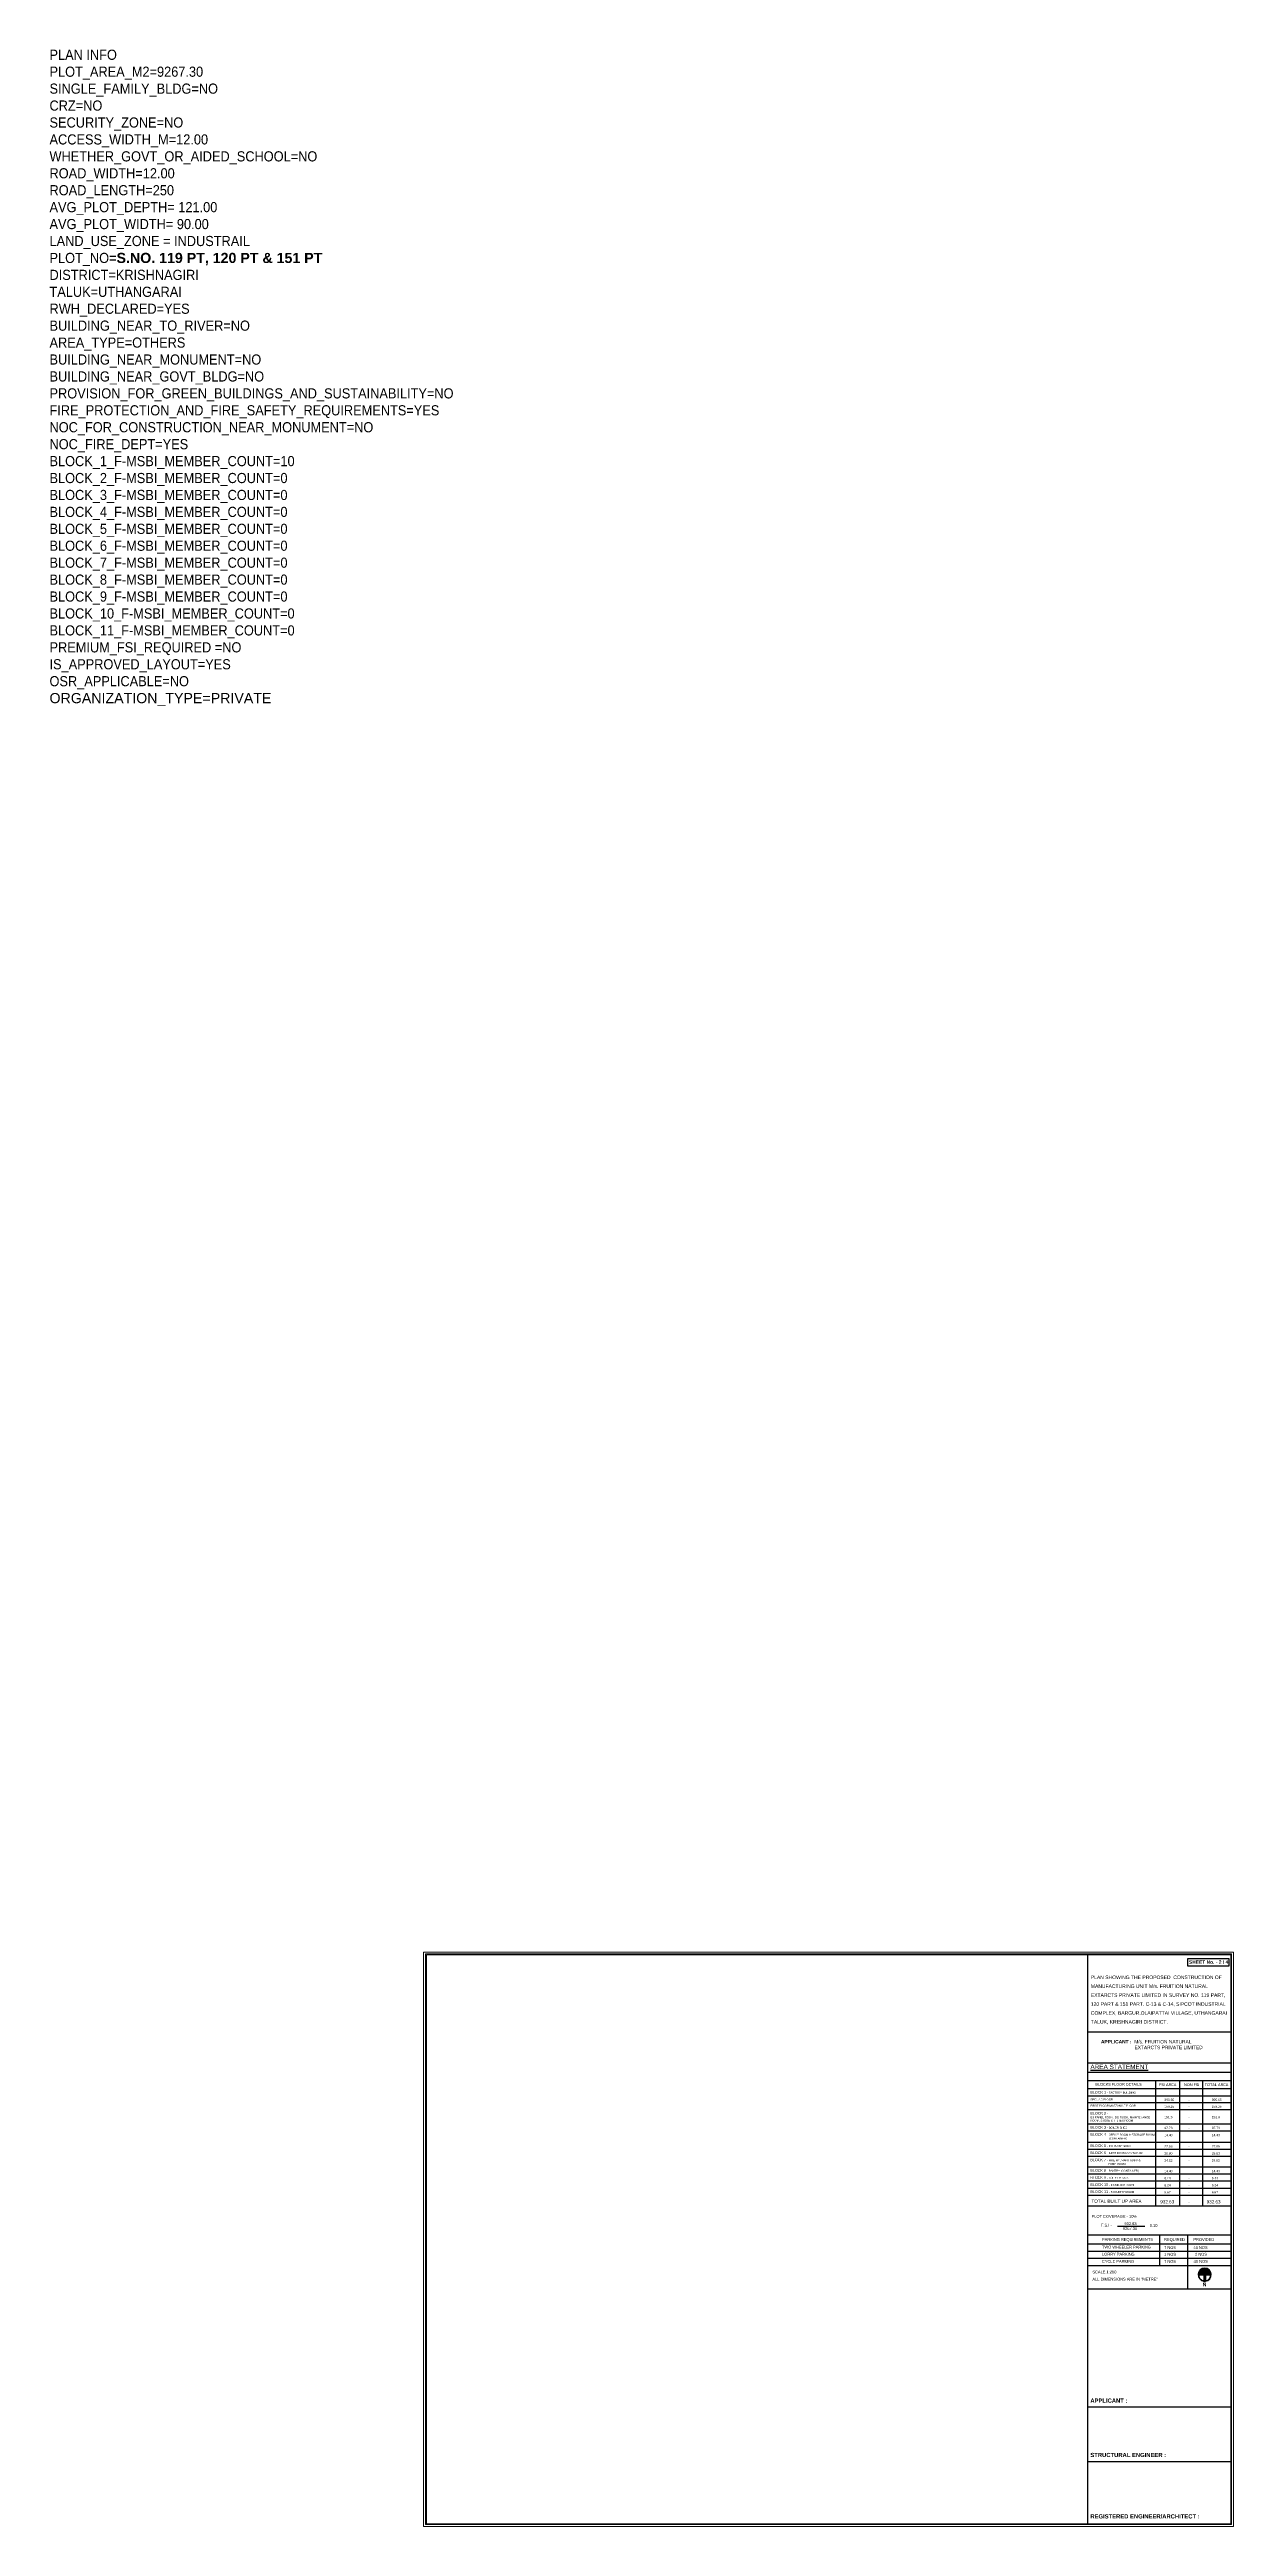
# Model space of a CAD drawing. Header units: metres. Extents: x 0 to 11269, y -5244 to -4054.
# Drawn here: x 11152.4 to 11268.7, y -4861.4 to -4618.2 of the extents above; entities that cross this region are included whole.
import ezdxf
from ezdxf.enums import TextEntityAlignment as Align

# ---------------------------------------------------------------- set-up
doc = ezdxf.new("R2010")
doc.units = ezdxf.units.M
doc.header["$MEASUREMENT"] = 0
doc.layers.add('PLAN_INFO', color=1, linetype='Continuous', plot=False)
doc.layers.add('TEXT 1', color=7, linetype='Continuous')
doc.styles.add('Arial', font='arial.ttf')
doc.styles.add('c text', font='arial.ttf', dxfattribs={"width": 0.9})
doc.styles.add('CEN-GOT', font='arialbd.ttf')
doc.styles.add('CGR', font='ariblk.ttf')

msp = doc.modelspace()

# ---------------------------------------------------------------- hatches: boundary and pattern name
at = {"linetype": 'ByBlock', "lineweight": 25}
h = msp.add_hatch(color=256, dxfattribs=at)
h.dxf.hatch_style = 1
edge = h.paths.add_edge_path()
edge.add_line((11265.19197, -4836.68428), (11266.44036, -4836.68428))
edge.add_line((11266.44036, -4836.68428), (11266.47601, -4836.68428))
edge.add_arc((11265.83399, -4836.68428), 0.64202, 360, 540)
h = msp.add_hatch(color=256, dxfattribs=at)
h.dxf.hatch_style = 1
h.paths.add_polyline_path([(11265.7627, -4837.28644), (11265.83399, -4837.39072), (11265.90529, -4837.28644), (11265.90529, -4836.68428), (11265.7627, -4836.68428)])

# ---------------------------------------------------------------- linework, layer by layer
for p, q in [((11254.32773, -4805.26596), (11254.32773, -4861.14015)), ((11268.38785, -4812.88245), (11254.32773, -4812.88245)), ((11254.32774, -4838.07149), (11268.38785, -4838.07149)), ((11265.19197, -4836.68428), (11266.47601, -4836.68428)), ((11265.7585, -4837.32184), (11265.83399, -4837.39072)), ((11265.7627, -4836.68428), (11265.7627, -4837.28644)), ((11265.83399, -4837.39072), (11265.7627, -4837.28644)), ((11265.83399, -4836.68428), (11265.83399, -4836.0779)), ((11265.83399, -4837.39072), (11265.90529, -4837.28644)), ((11265.83399, -4837.39072), (11265.90948, -4837.32184)), ((11265.90529, -4836.68428), (11265.90529, -4837.28644)), ((11254.32773, -4849.6665), (11268.38785, -4849.6665)), ((11254.32773, -4855.01603), (11268.38785, -4855.01603))]:
    msp.add_line(p, q, dxfattribs=at)
at = {"color": 0}
for p, q in [((11254.32773, -4815.86453), (11268.38785, -4815.86453)), ((11254.32773, -4815.86453), (11254.32773, -4829.91536)), ((11268.38785, -4815.86453), (11268.38785, -4829.91536)), ((11254.32773, -4816.79325), (11268.38785, -4816.79325)), ((11254.32773, -4817.60201), (11268.38785, -4817.60201)), ((11254.32773, -4818.41078), (11268.38785, -4818.41078)), ((11260.99829, -4817.60201), (11260.99829, -4829.91536)), ((11263.35676, -4817.60201), (11263.35676, -4829.91536)), ((11265.62002, -4817.60201), (11265.62002, -4829.91536)), ((11254.32773, -4819.10689), (11268.38785, -4819.10689)), ((11254.32773, -4819.76546), (11268.38785, -4819.76546)), ((11254.32773, -4819.76546), (11268.38785, -4819.76546)), ((11254.32773, -4820.46158), (11268.38785, -4820.46158)), ((11254.32773, -4821.85487), (11268.38785, -4821.85487)), ((11254.32773, -4822.55099), (11268.38785, -4822.55099)), ((11254.32773, -4823.65504), (11268.38785, -4823.65504)), ((11254.32773, -4824.35116), (11268.38785, -4824.35116)), ((11254.32773, -4825.04728), (11268.38785, -4825.04728)), ((11254.32773, -4826.08472), (11268.38785, -4826.08472)), ((11254.32773, -4826.78083), (11268.38785, -4826.78083)), ((11254.32773, -4827.47695), (11268.38785, -4827.47695)), ((11254.32773, -4828.17307), (11268.38785, -4828.17307)), ((11254.32773, -4828.86918), (11268.38785, -4828.86918)), ((11254.32773, -4829.91536), (11268.38785, -4829.91536)), ((11254.32773, -4832.75738), (11268.38785, -4832.75738)), ((11257.25995, -4831.91359, -0.00008), (11259.93797, -4831.91359, -0.00008)), ((11261.40985, -4835.77367), (11261.40985, -4832.75738)), ((11264.18645, -4838.07149), (11264.18645, -4832.75738)), ((11254.32773, -4833.65709), (11268.38785, -4833.65709)), ((11254.32773, -4834.36261), (11268.38785, -4834.36261)), ((11254.32773, -4835.06814), (11268.38785, -4835.06814)), ((11254.32773, -4835.06814), (11268.38785, -4835.06814)), ((11254.32773, -4835.77367), (11268.38785, -4835.77367)), ((11254.32773, -4835.77367), (11268.47786, -4835.77367))]:
    msp.add_line(p, q, dxfattribs=at)
at = {"linetype": 'ByBlock', "lineweight": 18}
for points in [[(11189.12328, -4861.41018), (11268.65789, -4861.41018), (11268.65789, -4804.99592), (11189.12328, -4804.99592)], [(11189.3033, -4861.23016), (11268.47786, -4861.23016), (11268.47786, -4805.17595), (11189.3033, -4805.17595)], [(11189.39331, -4861.14015), (11268.38785, -4861.14015), (11268.38785, -4805.26596), (11189.39331, -4805.26596)]]:
    msp.add_lwpolyline(points, close=True, dxfattribs=at)
at = {"linetype": 'ByBlock', "lineweight": 25}
msp.add_lwpolyline([(11268.25066, -4805.65932), (11264.13901, -4805.65932), (11264.13901, -4806.36851), (11268.25066, -4806.36851)], close=True, dxfattribs=at)
for radius in [0.64202, 0.60637]:
    msp.add_arc((11265.83399, -4836.68428), radius, 276.7523632, 263.2476368, dxfattribs=at)

# ---------------------------------------------------------------- texts
at = {"color": 0, "style": 'Arial'}
for s, height, p in [('%%UAREA STATEMENT', 0.448992, (11257.44989, -4816.26879, -0.00009)), (' FSI AREA', 0.266033, (11262.15271, -4818.02596, -0.00009)), ('NON FSI', 0.266033, (11264.56211, -4818.02596, -0.00009)), ('TOTAL AREA', 0.266033, (11266.99466, -4818.02596, -0.00009))]:
    msp.add_text(s, height=height, dxfattribs=at).set_placement(p, align=Align.MIDDLE)
for s, height, p in [('395.65', 0.22668, (11261.87161, -4819.62468, -0.00009)), ('159.25', 0.22668, (11261.87161, -4820.30044, -0.00009)), ('151.9', 0.22668, (11261.87161, -4821.33626, -0.00009)), ('-', 0.22668, (11264.23007, -4819.62468, -0.00009)), ('-', 0.22668, (11264.23007, -4820.30044, -0.00009)), ('395.65', 0.22668, (11266.52631, -4819.62468, -0.00009)), ('159.25', 0.22668, (11266.52631, -4820.30044, -0.00009)), ('151.9', 0.22668, (11266.52631, -4821.33626, -0.00009)), ('97.73', 0.22668, (11261.87161, -4822.38985, -0.00009)), ('14.40', 0.22668, (11261.87161, -4823.08597, -0.00009)), ('-', 0.22668, (11264.23007, -4821.33626, -0.00009)), ('-', 0.22668, (11264.23007, -4822.38985, -0.00009)), ('-', 0.22668, (11264.23007, -4823.08597, -0.00009)), ('97.73', 0.22668, (11266.52631, -4822.38985, -0.00009)), ('14.40', 0.22668, (11266.52631, -4823.08597, -0.00009)), ('27.06', 0.22668, (11261.87161, -4824.19002, -0.00009)), ('28.80', 0.22668, (11261.87161, -4824.88614, -0.00009)), ('24.02', 0.22668, (11261.87161, -4825.58226, -0.00009)), ('-', 0.22668, (11264.23007, -4824.19002, -0.00009)), ('-', 0.22668, (11264.23007, -4824.88614, -0.00009)), ('-', 0.22668, (11264.23007, -4825.58226, -0.00009)), ('27.06', 0.22668, (11266.52631, -4824.19002, -0.00009)), ('28.80', 0.22668, (11266.52631, -4824.88614, -0.00009)), ('24.02', 0.22668, (11266.52631, -4825.58226, -0.00009)), ('6.44', 0.22668, (11261.87161, -4827.31581, -0.00009)), ('6.24', 0.22668, (11261.87161, -4828.01193, -0.00009)), ('6.67', 0.22668, (11261.87161, -4828.70804, -0.00009)), ('14.40', 0.22668, (11261.87161, -4826.61969, -0.00009)), ('-', 0.22668, (11264.23007, -4826.61969, -0.00009)), ('-', 0.22668, (11264.23007, -4827.31581, -0.00009)), ('-', 0.22668, (11264.23007, -4828.01193, -0.00009)), ('6.44', 0.22668, (11266.52631, -4827.31581, -0.00009)), ('6.24', 0.22668, (11266.52631, -4828.01193, -0.00009)), ('6.67', 0.22668, (11266.52631, -4828.70804, -0.00009)), ('14.40', 0.22668, (11266.52631, -4826.61969, -0.00009)), ('TOTAL BUILT UP AREA', 0.3192401, (11254.72013, -4829.6263, -0.00009)), ('PLOT COVERAGE - 10%%%', 0.2784905, (11254.72679, -4831.09508, -0.00015)), ('932.63', 0.31924, (11261.46874, -4829.68577, -0.00009)), ('-', 0.22668, (11264.23007, -4828.70804, -0.00009)), ('-', 0.22668, (11264.23007, -4829.64158, -0.00009)), ('932.63', 0.31924, (11266.02244, -4829.68577, -0.00009)), ('F.S.I - ', 0.27849, (11255.64499, -4831.96572, -0.00008)), ('PARKING REQUIREMENTS', 0.2784905, (11255.7499, -4833.37207, -0.00008)), ('9267.30', 0.27849, (11257.78952, -4832.29822, -0.00008)), ('932.63', 0.27849, (11257.95014, -4831.8134, -0.00015)), ('0.10', 0.27849, (11260.43365, -4831.98711, -0.00008)), ('REQUIRED', 0.27849, (11261.84803, -4833.37207, -0.00008)), ('PROVIDED', 0.27849, (11264.72862, -4833.37207, -0.00008)), ('TWO WHEELER PARKING ', 0.2784905, (11255.7499, -4834.11291, -0.00008)), ('CYCLE PARKING ', 0.2784905, (11255.7499, -4835.51576, -0.00008)), ('LORRY PARKING ', 0.2784905, (11255.7499, -4834.81023, -0.00008)), ('7 NOS ', 0.27849, (11261.84803, -4834.16055, -0.00008)), ('7 NOS', 0.27849, (11261.84803, -4835.52312, -0.00008)), ('1 NOS', 0.27849, (11261.84803, -4834.81759, -0.00008)), ('40 NOS', 0.27849, (11264.72862, -4834.16055, -0.00008)), ('40 NOS ', 0.27849, (11264.74853, -4835.52312, -0.00008)), ('2 NOS ', 0.27849, (11264.88669, -4834.81759, -0.00008)), ('ALL DIMENSIONS ARE IN "METRE"', 0.2784905, (11254.80883, -4837.26403)), ('SCALE 1:200', 0.2784905, (11254.80332, -4836.55792))]:
    msp.add_text(s, height=height, dxfattribs=at).set_placement(p)
at = {"linetype": 'ByBlock', "lineweight": 25, "style": 'CEN-GOT'}
msp.add_text('N', height=0.37471, dxfattribs=at).set_placement((11265.62875, -4837.84121))
at = {"linetype": 'ByBlock', "lineweight": 25, "attachment_point": 1, "style": 'CGR'}
for s, width, heights, insert, char_height in [('\\A1;\\pt6.85978;{\\fArial CYR|b1|i0|c0|p34;SHEET No. - 2 / 4}', 16.5876304, [0], (11264.28633, -4805.81231), 0.3429892), ('\\A1;\\pt6.79119;{\\fArial CYR|b1|i0|c0|p34;APPLICANT :  \\A0;\\fArial|b0|i0|c0|p34;M/s. FRUITION NATURAL   \\P                         EXTARCTS PRIVATE LIMITED\\H1.02149x; }', 11.327499, [0], (11255.64552, -4813.63495), 0.33955929), ('\\pt8.23174;{\\fArial CYR|b1|i0|c0|p34;APPLICANT :}', 13.5028517, [3.03571], (11254.60287, -4848.84315), 0.411587), ('\\pt8.23174;{\\fArial CYR|b1|i0|c0|p34;STRUCTURAL ENGINEER :}', 13.5028517, [3.03571], (11254.60287, -4854.18359), 0.411587), ('\\pt8.23174;{\\fArial CYR|b1|i0|c0|p34;REGISTERED ENGINEER/ARCHITECT :}', 13.5028517, [3.03571], (11254.60287, -4860.21501), 0.411587)]:
    msp.add_mtext_dynamic_manual_height_columns(s, width=width, gutter_width=0, heights=heights, dxfattribs=dict(at, insert=insert, char_height=char_height))
at = {"color": 0, "linetype": 'ByBlock', "char_height": 0.1942971, "attachment_point": 1, "style": 'Arial'}
for s, insert, width in [('{\\H1.33333x;BLOCK 1 }- FACTORY BUILDING', (11254.6109, -4818.64183, -0.00009), 6.6745324), ('GROUND FLOOR', (11254.60197, -4819.37631, -0.00009), 3.6605099), ('{\\H1.33333x;BLOCK 2 }- \\PEB PANEL ROOM, DG ROOM, MAINTENANCE ROOM, STORE &  FILTER ROOM ', (11254.6109, -4820.69853, -0.00009), 6.6893035), ('FIRST FLOOR MAZZANINE FLOOR', (11254.61482, -4819.99651, -0.00009), 7.3459688), ('{\\H1.33333x;BLOCK 3 }- BOILER SHED', (11254.6109, -4822.08592, -0.00009), 6.6745324), ('{\\H1.33333x;BLOCK 4 }- {\\C256;OFFICE ROOM & STORAGE ROOM \\P                        (CONTAINER)}', (11254.6109, -4822.78204, -0.00009), 6.3018384), ('{\\H1.33333x;BLOCK 5 }- RO PLANT SHED', (11254.6109, -4823.8861, -0.00009), 6.6745324), ('{\\H1.33333x;BLOCK 6 }- REST ROOM CONTAINER', (11254.6109, -4824.58221, -0.00009), 6.6745324), ('{\\H1.33333x;BLOCK 7 }- FIRE HYDRANT SUMP & \\P                       PUMP ROOM', (11254.6109, -4825.27833, -0.00009), 5.719661), ('{\\H1.33333x;BLOCK 8 }- {\\C256;PANTRY (CONTAINER)}', (11254.6109, -4826.31577, -0.00009), 6.6745324), ('{\\H1.33333x;BLOCK 9 }- {\\C256;TOILET BLOCK}', (11254.6109, -4827.01189, -0.00009), 6.6745324), ('{\\H1.33333x;BLOCK 10 }- {\\C256;EB METER ROOM}', (11254.6109, -4827.708, -0.00009), 6.6745324), ('{\\H1.33333x;BLOCK 11 }- {\\C256;SECURITY ROOM}', (11254.6109, -4828.40412, -0.00009), 6.6745324)]:
    msp.add_mtext(s, dxfattribs=dict(at, insert=insert, width=width))
at = {"color": 0, "insert": (11257.36804, -4817.85948, -0.00009), "char_height": 0.2660334, "width": 5.4796034, "attachment_point": 2, "style": 'Arial'}
msp.add_mtext('BLOCKS FLOOR DETAILS', dxfattribs=at)
at = {"layer": 'PLAN_INFO', "insert": (11152.37684, -4618.17608), "char_height": 0.9973852, "width": 36.0809908, "attachment_point": 1, "style": 'c text'}
msp.add_mtext('PLAN INFO\\PPLOT_AREA_M2=9267.30\\PSINGLE_FAMILY_BLDG=NO\\PCRZ=NO\\PSECURITY_ZONE=NO\\PACCESS_WIDTH_M=12.00\\PWHETHER_GOVT_OR_AIDED_SCHOOL=NO\\PROAD_WIDTH=12.00\\PROAD_LENGTH=250\\PAVG_PLOT_DEPTH= 121.00\\PAVG_PLOT_WIDTH= 90.00\\PLAND_USE_ZONE = INDUSTRAIL\\PPLOT_NO={\\A1;\\fArial CYR|b1|i0|c0|p34;\\W1;S.NO. 119 PT, 120 PT & 151 PT}\\PDISTRICT=KRISHNAGIRI\\PTALUK=UTHANGARAI\\PRWH_DECLARED=YES\\PBUILDING_NEAR_TO_RIVER=NO\\PAREA_TYPE=OTHERS\\PBUILDING_NEAR_MONUMENT=NO\\PBUILDING_NEAR_GOVT_BLDG=NO\\PPROVISION_FOR_GREEN_BUILDINGS_AND_SUSTAINABILITY=NO\\PFIRE_PROTECTION_AND_FIRE_SAFETY_REQUIREMENTS=YES\\PNOC_FOR_CONSTRUCTION_NEAR_MONUMENT=NO\\PNOC_FIRE_DEPT=YES\\PBLOCK_1_F-MSBI_MEMBER_COUNT=10\\PBLOCK_2_F-MSBI_MEMBER_COUNT=0\\PBLOCK_3_F-MSBI_MEMBER_COUNT=0\\PBLOCK_4_F-MSBI_MEMBER_COUNT=0\\PBLOCK_5_F-MSBI_MEMBER_COUNT=0\\PBLOCK_6_F-MSBI_MEMBER_COUNT=0\\PBLOCK_7_F-MSBI_MEMBER_COUNT=0\\PBLOCK_8_F-MSBI_MEMBER_COUNT=0\\PBLOCK_9_F-MSBI_MEMBER_COUNT=0\\PBLOCK_10_F-MSBI_MEMBER_COUNT=0\\PBLOCK_11_F-MSBI_MEMBER_COUNT=0\\PPREMIUM_FSI_REQUIRED =NO\\PIS_APPROVED_LAYOUT=YES\\POSR_APPLICABLE=NO\\P{\\W1;ORGANIZATION_TYPE=PRIVATE}', dxfattribs=at)
at = {"layer": 'TEXT 1', "insert": (11254.65422, -4807.30445), "char_height": 0.35008738, "width": 13.7256281, "attachment_point": 1, "line_spacing_factor": 1.5, "style": 'Arial'}
msp.add_mtext('PLAN SHOWING THE PROPOSED  CONSTRUCTION OF  MANUFACTURING UNIT M/s. FRUITION NATURAL EXTARCTS PRIVATE LIMITED IN SURVEY NO. 119 PART, 120 PART & 151 PART, C-13 & C-14, SIPCOT INDUSTRIAL COMPLEX, BARGUR,OLAIPATTAI VILLAGE, UTHANGARAI TALUK, KRISHNAGIRI DISTRICT.', dxfattribs=at)

doc.saveas('drawing.dxf')
